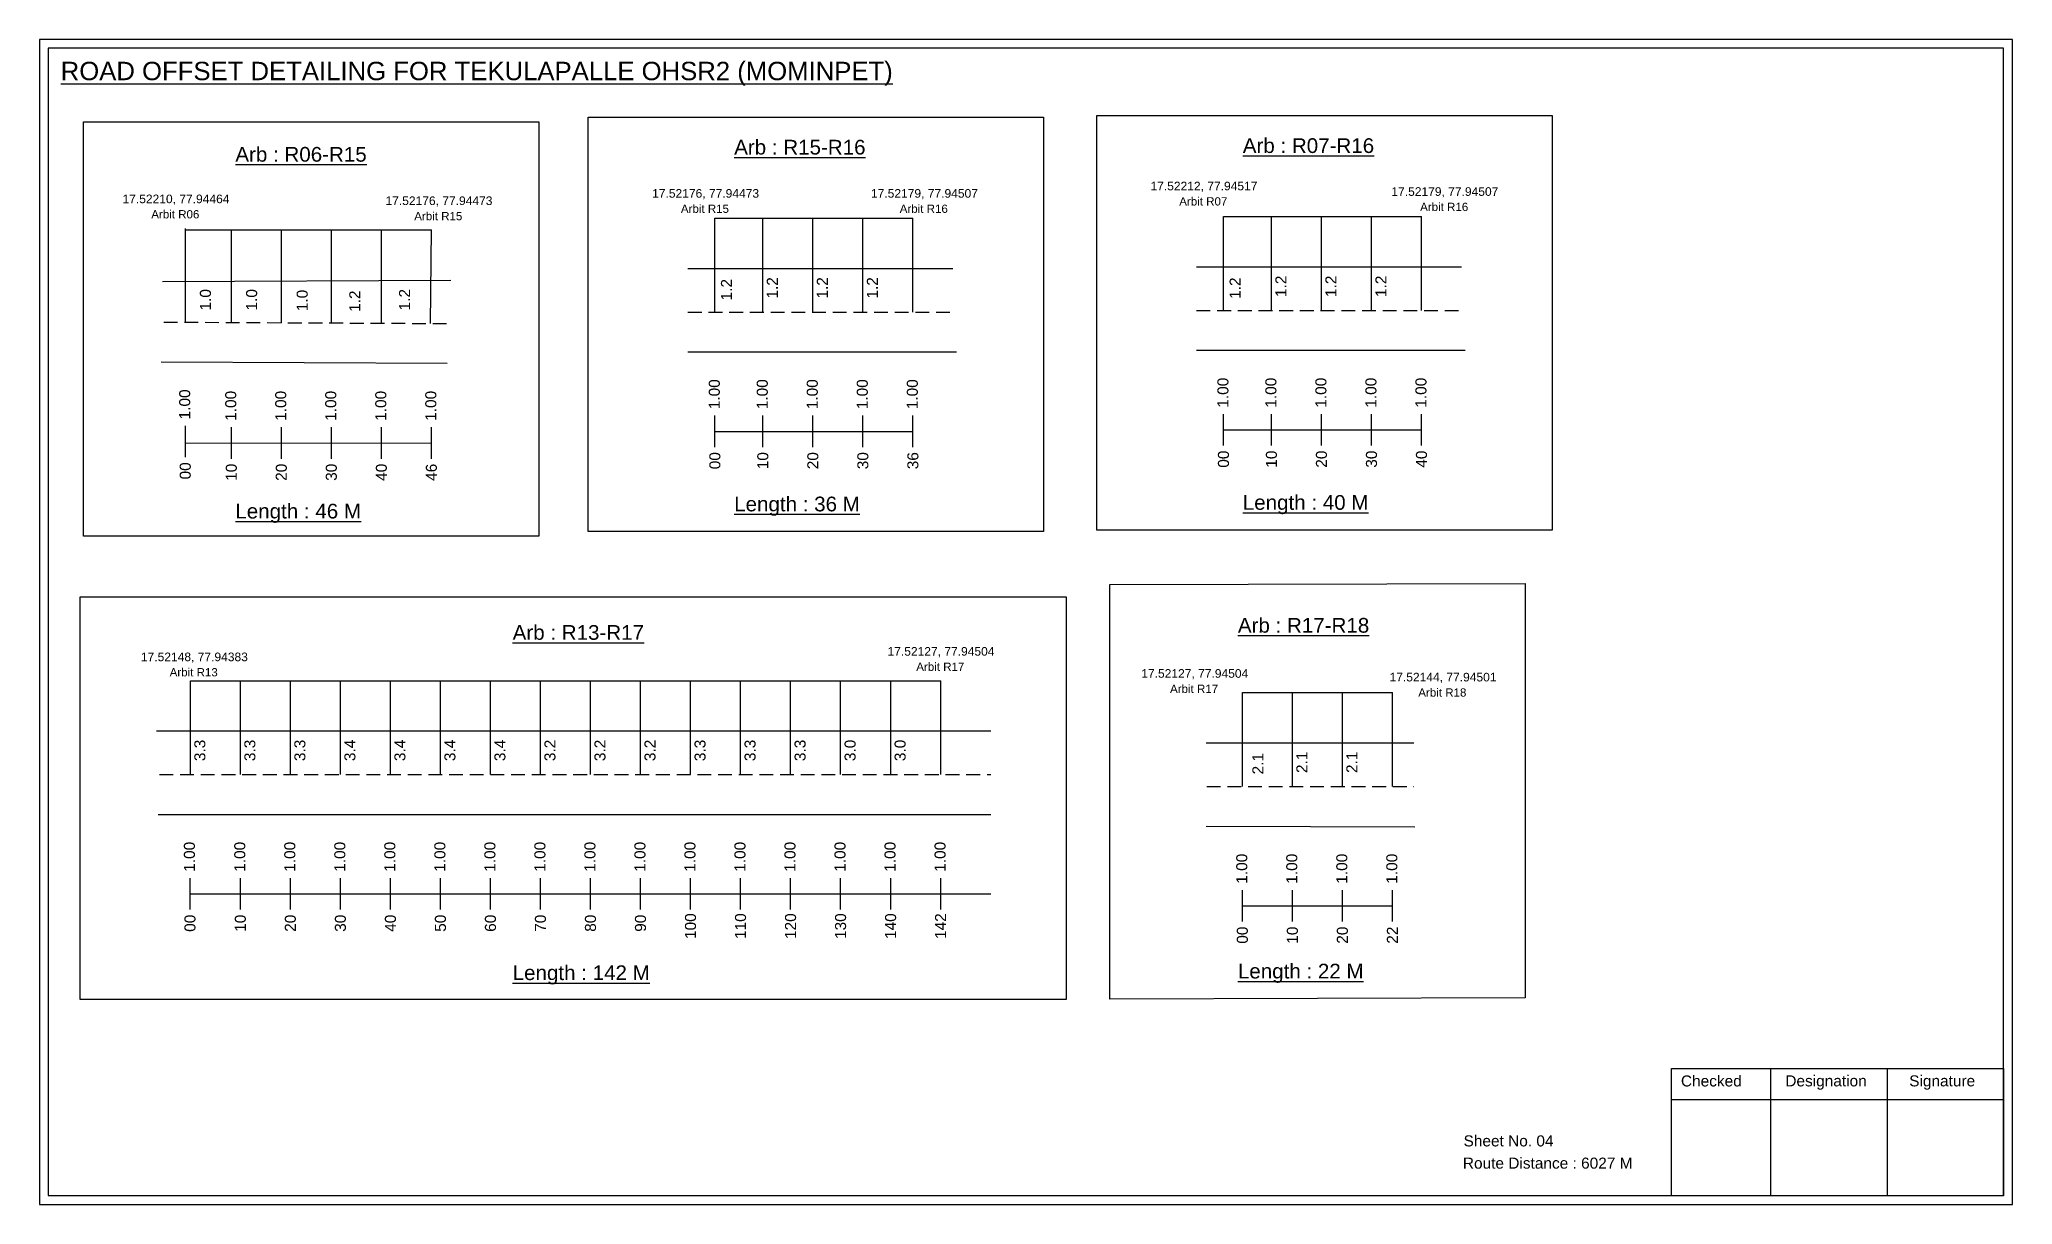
# Model space of a CAD drawing. Header units: inches. Extents: x 1972 to 9977, y 79 to 2755.
# Drawn here: x 8055 to 8592, y 1288 to 1605 of the extents above; entities that cross this region are included whole.
import ezdxf

# ---------------------------------------------------------------- set-up
doc = ezdxf.new("R2010")
doc.units = ezdxf.units.IN
doc.header["$MEASUREMENT"] = 0
doc.linetypes.add('DASHED2', pattern=[0.375, 0.25, -0.125])
doc.layers.add('PDF_Geometry', color=7, linetype='Continuous')
doc.layers.add('PDF_Text', color=5, linetype='Continuous')
doc.styles.add('PDF Arial', font='arial.ttf')
doc.styles.get("Standard").update_dxf_attribs({"font": 'arial.ttf'})

msp = doc.modelspace()

# ---------------------------------------------------------------- texts
at = {"color": 242, "true_color": 0xcd2027}
for s, height, p in [('%%UROAD OFFSET DETAILING FOR TEKULAPALLE OHSR2 (MOMINPET)', 5, (8061.16, 1593.61)), ('%%UArb : R15-R16', 4, (8244.28, 1573.4)), ('%%UArb : R07-R16', 4, (8382.57, 1573.82)), ('%%UArb : R06-R15', 4, (8108.65, 1571.46)), ('%%ULength : 40 M', 4, (8382.57, 1476.82)), ('%%ULength : 46 M', 4, (8108.65, 1474.46)), ('%%ULength : 36 M', 4, (8244.28, 1476.4)), ('%%UArb : R13-R17', 4, (8184.05, 1441.48)), ('%%UArb : R17-R18', 4, (8381.24, 1443.42)), ('%%ULength : 142 M', 4, (8184.05, 1348.98)), ('%%ULength : 22 M', 4, (8381.24, 1349.42))]:
    msp.add_text(s, height=height, dxfattribs=at).set_placement(p)
at = {"color": 5}
for s, height, p in [('17.52210, 77.94464', 2.34, (8077.97, 1560.17)), ('17.52176, 77.94473', 2.34, (8149.47, 1559.67)), ('17.52176, 77.94473', 2.34, (8221.97, 1561.67)), ('17.52179, 77.94507', 2.34, (8281.47, 1561.67)), ('17.52212, 77.94517', 2.34, (8357.47, 1563.67)), ('Arbit R07', 2.246, (8365.29, 1559.54)), ('17.52179, 77.94507', 2.34, (8422.97, 1562.17)), ('Arbit R06', 2.246, (8085.79, 1556.04)), ('Arbit R15', 2.246, (8157.29, 1555.54)), ('Arbit R15', 2.246, (8229.79, 1557.54)), ('Arbit R16', 2.246, (8289.29, 1557.54)), ('Arbit R16', 2.246, (8430.79, 1558.04)), ('17.52148, 77.94383', 2.34, (8082.97, 1435.67)), ('17.52127, 77.94504', 2.34, (8285.97, 1437.17)), ('Arbit R13', 2.246, (8090.79, 1431.54)), ('Arbit R17', 2.246, (8293.79, 1433.04)), ('17.52127, 77.94504', 2.34, (8354.97, 1431.17)), ('17.52144, 77.94501', 2.34, (8422.47, 1430.17)), ('Arbit R17', 2.246, (8362.79, 1427.04)), ('Arbit R18', 2.246, (8430.29, 1426.04))]:
    msp.add_text(s, height=height, dxfattribs=at).set_placement(p)
for s, p in [('1.2', (8256.15, 1534.24)), ('1.2', (8269.75, 1534.24)), ('1.2', (8283.35, 1534.24)), ('1.2', (8381.97, 1534.16)), ('1.2', (8394.44, 1534.66)), ('1.2', (8408.04, 1534.66)), ('1.2', (8421.64, 1534.66)), ('1.0', (8102.01, 1531)), ('1.0', (8114.58, 1531)), ('1.0', (8128.32, 1530.81)), ('1.2', (8142.63, 1530.61)), ('1.2', (8156.15, 1531.02)), ('1.2', (8243.68, 1533.74)), ('3.3', (8100.49, 1408.5)), ('3.3', (8114.09, 1408.5)), ('3.3', (8127.69, 1408.5)), ('3.4', (8141.29, 1408.5)), ('3.4', (8154.89, 1408.5)), ('3.4', (8168.49, 1408.5)), ('3.4', (8182.09, 1408.5)), ('3.2', (8195.69, 1408.5)), ('3.2', (8209.29, 1408.5)), ('3.2', (8222.89, 1408.5)), ('3.3', (8236.49, 1408.5)), ('3.3', (8250.09, 1408.5)), ('3.3', (8263.69, 1408.5)), ('3.0', (8277.29, 1408.5)), ('3.0', (8290.89, 1408.5)), ('2.1', (8388.17, 1404.89)), ('2.1', (8400.13, 1405.26)), ('2.1', (8413.73, 1405.26))]:
    msp.add_text(s, height=3, rotation=90).set_placement(p)
at = {"color": 217, "true_color": 0x93278f}
for s, p in [('1.00', (8096.37, 1501.4)), ('1.00', (8108.89, 1501.01)), ('1.00', (8122.49, 1501.01)), ('1.00', (8136.09, 1501.01)), ('1.00', (8149.69, 1501.01)), ('1.00', (8163.29, 1501.01)), ('1.00', (8240.37, 1504.16)), ('1.00', (8253.41, 1504.16)), ('1.00', (8267.01, 1504.16)), ('1.00', (8280.61, 1504.16)), ('1.00', (8294.21, 1504.16)), ('1.00', (8378.66, 1504.58)), ('1.00', (8391.7, 1504.58)), ('1.00', (8405.3, 1504.58)), ('1.00', (8418.9, 1504.58)), ('1.00', (8432.5, 1504.58)), ('00', (8240.52, 1487.84)), ('10', (8253.56, 1487.84)), ('20', (8267.16, 1487.84)), ('30', (8280.76, 1487.84)), ('36', (8294.36, 1487.84)), ('00', (8378.81, 1488.26)), ('10', (8391.85, 1488.26)), ('20', (8405.45, 1488.26)), ('30', (8419.05, 1488.26)), ('40', (8432.65, 1488.26)), ('00', (8096.52, 1485.08)), ('10', (8109.04, 1484.69)), ('20', (8122.64, 1484.69)), ('30', (8136.24, 1484.69)), ('40', (8149.84, 1484.69)), ('46', (8163.44, 1484.69)), ('1.00', (8097.65, 1378.42)), ('1.00', (8111.35, 1378.42)), ('1.00', (8124.95, 1378.42)), ('1.00', (8138.55, 1378.42)), ('1.00', (8152.15, 1378.42)), ('1.00', (8165.75, 1378.42)), ('1.00', (8179.35, 1378.42)), ('1.00', (8192.95, 1378.42)), ('1.00', (8206.55, 1378.42)), ('1.00', (8220.15, 1378.42)), ('1.00', (8233.75, 1378.42)), ('1.00', (8247.35, 1378.42)), ('1.00', (8260.95, 1378.42)), ('1.00', (8274.55, 1378.42)), ('1.00', (8288.15, 1378.42)), ('1.00', (8301.75, 1378.42)), ('1.00', (8383.79, 1375.18)), ('1.00', (8397.39, 1375.18)), ('1.00', (8410.99, 1375.18)), ('1.00', (8424.59, 1375.18)), ('00', (8097.8, 1362.1)), ('10', (8111.5, 1362.1)), ('20', (8125.1, 1362.1)), ('30', (8138.7, 1362.1)), ('40', (8152.3, 1362.1)), ('50', (8165.9, 1362.1)), ('60', (8179.5, 1362.1)), ('70', (8193.1, 1362.1)), ('80', (8206.7, 1362.1)), ('90', (8220.3, 1362.1)), ('100', (8233.9, 1360.15)), ('110', (8247.5, 1360.15)), ('120', (8261.1, 1360.15)), ('130', (8274.7, 1360.15)), ('140', (8288.3, 1360.15)), ('142', (8301.9, 1360.15)), ('00', (8383.94, 1358.86)), ('10', (8397.54, 1358.86)), ('20', (8411.14, 1358.86)), ('22', (8424.74, 1358.86))]:
    msp.add_text(s, height=3, rotation=90, dxfattribs=at).set_placement(p)
for s, p in [('Sheet No. 04', (8442.6, 1303.77)), ('Route Distance : 6027 M', (8442.41, 1297.72))]:
    msp.add_text(s, height=3).set_placement(p)
at = {"layer": 'PDF_Text', "color": 7, "attachment_point": 7, "style": 'PDF Arial'}
for s, insert, char_height in [('Checked', (8501.7, 1320.02), 3.001), ('Designation', (8530.08, 1319.18), 3.0006), ('Signature', (8563.76, 1319.18), 3.001)]:
    msp.add_mtext(s, dxfattribs=dict(at, insert=insert, char_height=char_height))

# ---------------------------------------------------------------- linework, layer by layer
at = {"color": 5}
for p, q in [((8239.05, 1556.1), (8292.88, 1556.1)), ((8377.34, 1556.52), (8431.17, 1556.52)), ((8095.05, 1552.95), (8161.97, 1552.95)), ((8096.43, 1430.36), (8300.43, 1430.36)), ((8382.46, 1427.12), (8423.26, 1427.12))]:
    msp.add_line(p, q, dxfattribs=at)
for p, q in [((8239.05, 1530.56), (8239.05, 1556.1)), ((8252.08, 1530.56), (8252.08, 1556.1)), ((8265.68, 1530.56), (8265.68, 1556.1)), ((8279.28, 1530.56), (8279.28, 1556.1)), ((8292.88, 1530.56), (8292.88, 1556.1)), ((8377.34, 1530.99), (8377.34, 1556.52)), ((8390.37, 1530.99), (8390.37, 1556.52)), ((8403.97, 1530.99), (8403.97, 1556.52)), ((8417.57, 1530.99), (8417.57, 1556.52)), ((8431.17, 1530.99), (8431.17, 1556.52)), ((8095.05, 1527.71), (8095.05, 1553.25)), ((8107.57, 1527.66), (8107.57, 1552.95)), ((8121.17, 1527.61), (8121.17, 1552.95)), ((8134.77, 1527.67), (8134.77, 1552.95)), ((8148.37, 1527.41), (8148.37, 1552.95)), ((8161.74, 1527.45), (8161.97, 1552.95)), ((8231.7, 1542.45), (8303.73, 1542.45)), ((8369.99, 1542.87), (8442.02, 1542.87)), ((8088.84, 1538.91), (8167.22, 1539.28)), ((8231.7, 1519.76), (8304.73, 1519.76)), ((8369.99, 1520.19), (8443.02, 1520.19)), ((8088.47, 1517.07), (8166.2, 1516.64)), ((8096.43, 1404.83), (8096.43, 1430.36)), ((8110.03, 1404.83), (8110.03, 1430.36)), ((8123.63, 1404.83), (8123.63, 1430.36)), ((8137.23, 1404.83), (8137.23, 1430.36)), ((8150.83, 1404.83), (8150.83, 1430.36)), ((8164.43, 1404.83), (8164.43, 1430.36)), ((8178.03, 1404.83), (8178.03, 1430.36)), ((8191.63, 1404.83), (8191.63, 1430.36)), ((8205.23, 1404.83), (8205.23, 1430.36)), ((8218.83, 1404.83), (8218.83, 1430.36)), ((8232.43, 1404.83), (8232.43, 1430.36)), ((8246.03, 1404.83), (8246.03, 1430.36)), ((8259.63, 1404.83), (8259.63, 1430.36)), ((8273.23, 1404.83), (8273.23, 1430.36)), ((8286.83, 1404.83), (8286.83, 1430.36)), ((8300.43, 1404.83), (8300.43, 1430.36)), ((8382.46, 1401.58), (8382.46, 1427.12)), ((8396.06, 1401.58), (8396.06, 1427.12)), ((8409.66, 1401.58), (8409.66, 1427.12)), ((8423.26, 1401.58), (8423.26, 1427.12)), ((8087.23, 1416.71), (8314.03, 1416.71)), ((8372.62, 1413.47), (8429.11, 1413.47)), ((8087.7, 1394.03), (8314.03, 1393.99)), ((8372.62, 1390.78), (8429.33, 1390.65))]:
    msp.add_line(p, q)
at = {"linetype": 'DASHED2', "ltscale": 15}
for p, q in [((8231.7, 1530.56), (8304.23, 1530.56)), ((8369.99, 1530.99), (8442.52, 1530.99)), ((8089.19, 1527.86), (8167.47, 1527.45)), ((8088.02, 1404.87), (8314.03, 1404.83)), ((8372.77, 1401.58), (8429.11, 1401.58))]:
    msp.add_line(p, q, dxfattribs=at)
at = {"color": 217, "true_color": 0x93278f}
for p, q in [((8239.05, 1493.86), (8239.05, 1502.42)), ((8252.08, 1493.86), (8252.08, 1502.42)), ((8265.68, 1493.86), (8265.68, 1502.42)), ((8279.28, 1493.86), (8279.28, 1502.42)), ((8292.88, 1493.86), (8292.88, 1502.42)), ((8377.34, 1494.29), (8377.34, 1502.85)), ((8390.37, 1494.29), (8390.37, 1502.85)), ((8403.97, 1494.29), (8403.97, 1502.85)), ((8417.57, 1494.29), (8417.57, 1502.85)), ((8431.17, 1494.29), (8431.17, 1502.85)), ((8095.05, 1491.1), (8095.05, 1499.66)), ((8107.57, 1490.71), (8107.57, 1499.27)), ((8121.17, 1490.71), (8121.17, 1499.27)), ((8134.77, 1490.71), (8134.77, 1499.27)), ((8148.37, 1490.71), (8148.37, 1499.27)), ((8161.97, 1490.71), (8161.97, 1499.27)), ((8239.05, 1498.13), (8292.88, 1498.15)), ((8377.34, 1498.56), (8431.17, 1498.57)), ((8095.05, 1494.98), (8161.97, 1495)), ((8096.32, 1368.13), (8096.32, 1376.69)), ((8110.03, 1368.13), (8110.03, 1376.69)), ((8123.63, 1368.13), (8123.63, 1376.69)), ((8137.23, 1368.13), (8137.23, 1376.69)), ((8150.83, 1368.13), (8150.83, 1376.69)), ((8164.43, 1368.13), (8164.43, 1376.69)), ((8178.03, 1368.13), (8178.03, 1376.69)), ((8191.63, 1368.13), (8191.63, 1376.69)), ((8205.23, 1368.13), (8205.23, 1376.69)), ((8218.83, 1368.13), (8218.83, 1376.69)), ((8232.43, 1368.13), (8232.43, 1376.69)), ((8246.03, 1368.13), (8246.03, 1376.69)), ((8259.63, 1368.13), (8259.63, 1376.69)), ((8273.23, 1368.13), (8273.23, 1376.69)), ((8286.83, 1368.13), (8286.83, 1376.69)), ((8300.43, 1368.13), (8300.43, 1376.69)), ((8382.46, 1364.88), (8382.46, 1373.44)), ((8396.06, 1364.88), (8396.06, 1373.44)), ((8409.66, 1364.88), (8409.66, 1373.44)), ((8423.26, 1364.88), (8423.26, 1373.44)), ((8096.43, 1372.4), (8314.03, 1372.44)), ((8382.46, 1369.15), (8423.26, 1369.16))]:
    msp.add_line(p, q, dxfattribs=at)
for points in [[(8204.58, 1583.58), (8328.39, 1583.58), (8328.39, 1470.9), (8204.58, 1470.9)], [(8342.87, 1584.01), (8466.68, 1584.01), (8466.68, 1471.33), (8342.87, 1471.33)], [(8067.34, 1582.31), (8191.14, 1582.31), (8191.14, 1469.63), (8067.34, 1469.63)], [(8346.38, 1456.51), (8459.37, 1456.8), (8459.37, 1344.12), (8346.38, 1343.83)], [(8066.44, 1453.18), (8334.53, 1453.18), (8334.53, 1343.66), (8066.44, 1343.66)]]:
    msp.add_lwpolyline(points, close=True)
at = {"layer": 'PDF_Geometry'}
for points in [[(8055.39, 1604.68), (8055.39, 1287.97), (8591.86, 1287.97), (8591.86, 1604.68)], [(8057.71, 1602.35), (8057.71, 1290.39), (8589.44, 1290.39), (8589.44, 1602.35)]]:
    msp.add_lwpolyline(points, close=True, dxfattribs=at)
at = {"layer": 'PDF_Geometry', "color": 242, "true_color": 0xcc1f26}
msp.add_lwpolyline([(8589.44, 1290.29), (8499.1, 1290.29), (8499.1, 1324.91), (8589.44, 1324.91)], close=True, dxfattribs=at)
for points in [[(8526.08, 1324.91), (8526.08, 1290.29)], [(8557.81, 1324.91), (8557.81, 1290.29)], [(8499.1, 1316.53), (8589.44, 1316.53)]]:
    msp.add_lwpolyline(points, dxfattribs=at)

msp.set_redraw_order([(e.dxf.handle, doc.entitydb.next_handle()) for e in msp.query("TEXT MTEXT ATTDEF DIMENSION ARC_DIMENSION")])  # texts and dimensions are drawn at this point

doc.saveas('drawing.dxf')
